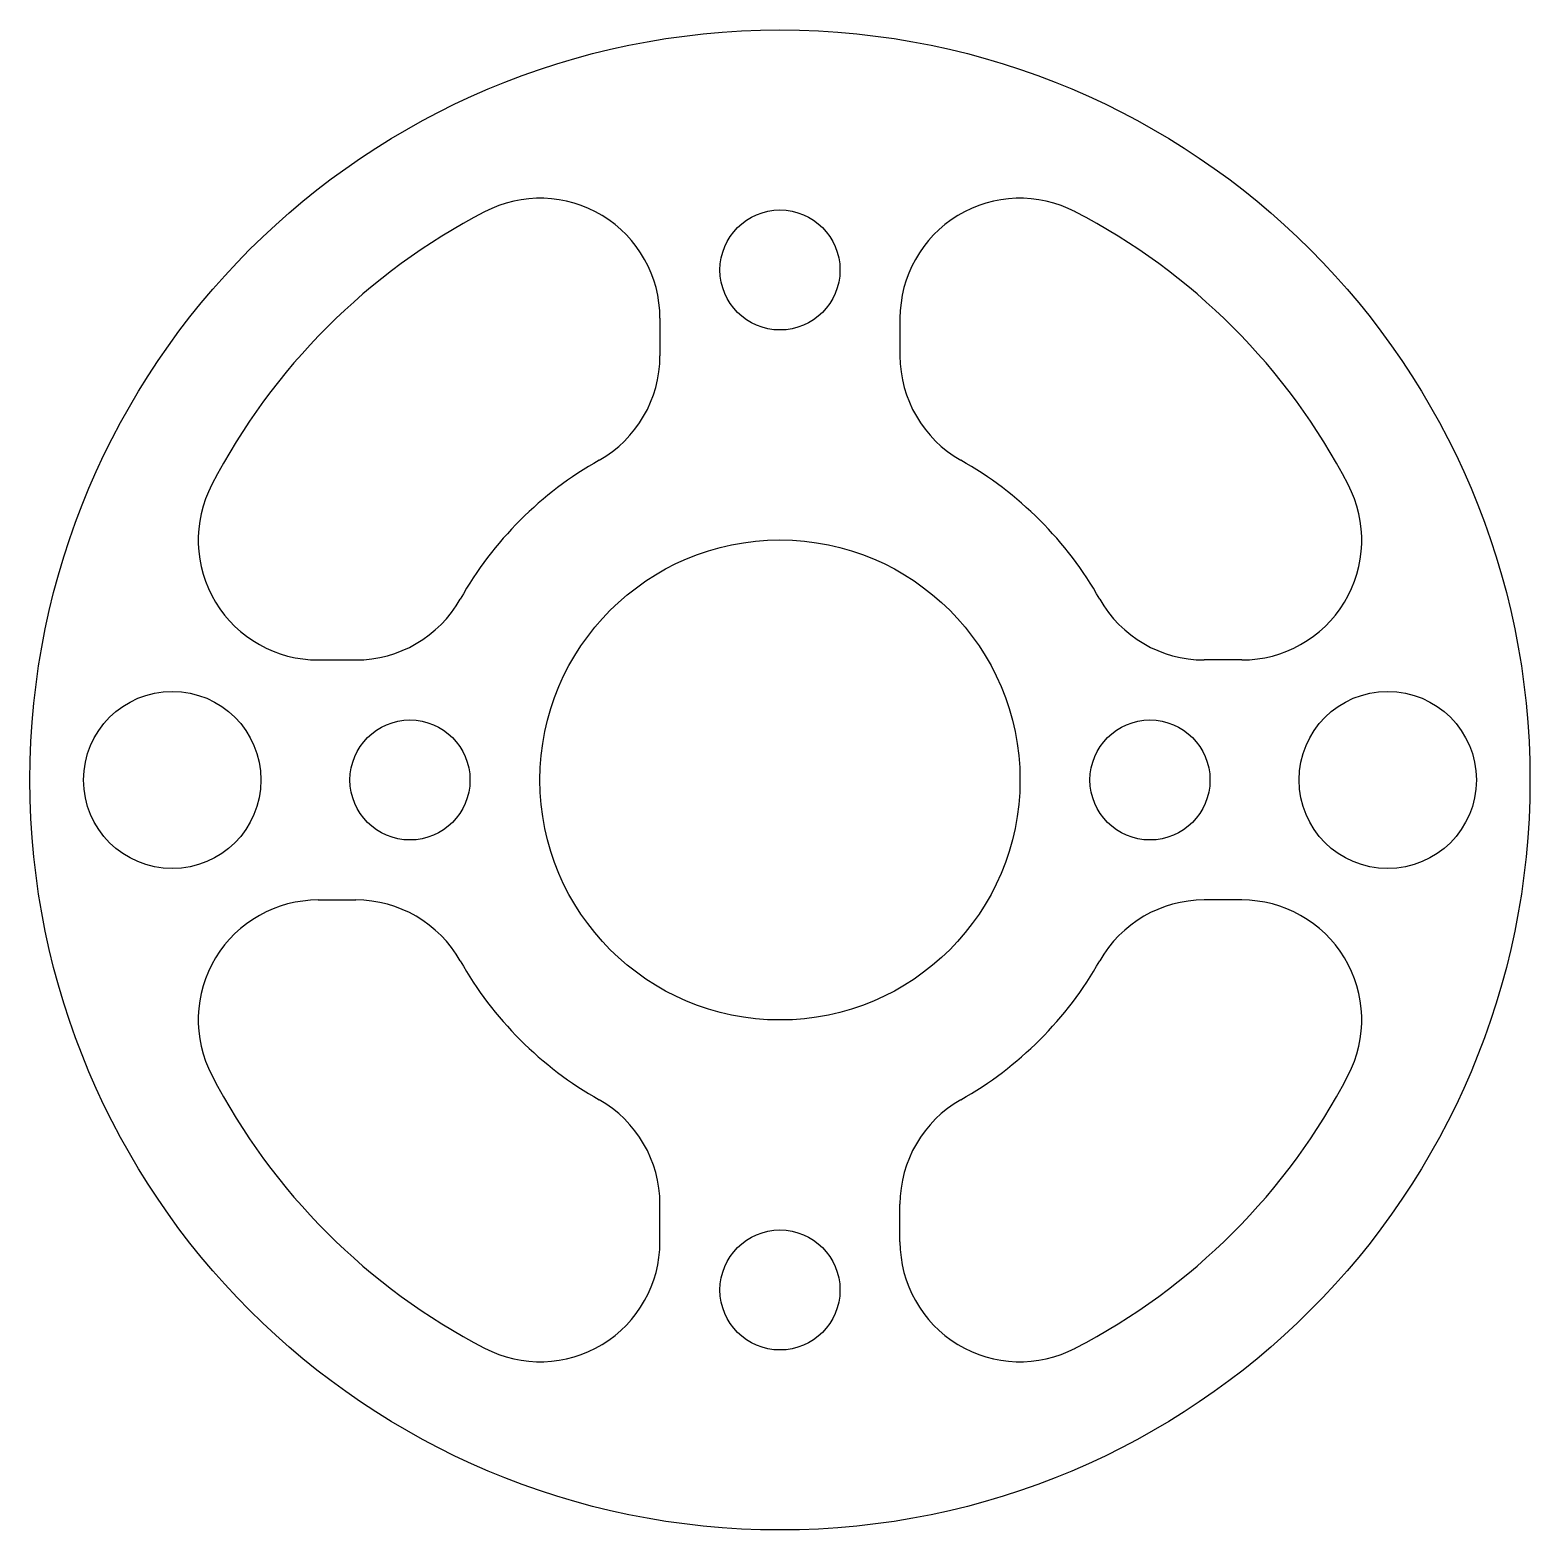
# Model space of a CAD drawing. Header units: millimetres. Extents: x 38 to 1497, y 26 to 1071.
# Drawn here: x 1136.62 to 1174.12, y 716.62 to 754.12 of the extents above; entities that cross this region are included whole.
import ezdxf

# ---------------------------------------------------------------- set-up
doc = ezdxf.new("R2010")
doc.units = ezdxf.units.MM
doc.layers.add('base_line', color=7, linetype='Continuous')

msp = doc.modelspace()

# ---------------------------------------------------------------- linework, layer by layer
at = {"layer": 'base_line'}
for p, q in [((1152.366, 746.918), (1152.366, 745.978)), ((1158.366, 746.918), (1158.366, 745.978)), ((1143.822, 738.374), (1144.762, 738.374)), ((1166.911, 738.374), (1165.971, 738.374)), ((1143.822, 732.374), (1144.762, 732.374)), ((1166.911, 732.374), (1165.971, 732.374)), ((1152.366, 723.829), (1152.366, 724.769)), ((1158.366, 723.829), (1158.366, 724.769))]:
    msp.add_line(p, q, dxfattribs=at)
for centre, radius in [((1155.366, 735.374), 18.75), ((1155.366, 748.124), 1.5), ((1155.366, 735.374), 6), ((1140.173, 735.374), 2.216), ((1170.559, 735.374), 2.216), ((1146.116, 735.374), 1.5), ((1164.616, 735.374), 1.5), ((1155.366, 722.624), 1.5)]:
    msp.add_circle(centre, radius, dxfattribs=at)
for centre, radius, start, end in [((1149.366, 746.918), 3, 0, 117.4624), ((1161.366, 746.918), 3, 62.5376, 180), ((1155.366, 735.374), 16.01, 117.4624, 152.5376), ((1155.366, 735.374), 16.01, 27.4624, 62.5376), ((1149.366, 745.978), 3, 299.5008, 0), ((1161.366, 745.978), 3, 180, 240.4992), ((1155.366, 735.374), 9.184, 119.5008, 150.4992), ((1155.366, 735.374), 9.184, 29.5008, 60.4992), ((1143.822, 741.374), 3, 152.5376, 270), ((1166.911, 741.374), 3, 270, 27.4624), ((1144.762, 741.374), 3, 270, 330.4992), ((1165.971, 741.374), 3, 209.5008, 270), ((1143.822, 729.374), 3, 90, 207.4624), ((1144.762, 729.374), 3, 29.5008, 90), ((1165.971, 729.374), 3, 90, 150.4992), ((1166.911, 729.374), 3, 332.5376, 90), ((1155.366, 735.374), 9.184, 209.5008, 240.4992), ((1155.366, 735.374), 9.184, 299.5008, 330.4992), ((1155.366, 735.374), 16.01, 207.4624, 242.5376), ((1155.366, 735.374), 16.01, 297.4624, 332.5376), ((1149.366, 724.769), 3, 0, 60.4992), ((1161.366, 724.769), 3, 119.5008, 180), ((1149.366, 723.829), 3, 242.5376, 0), ((1161.366, 723.829), 3, 180, 297.4624)]:
    msp.add_arc(centre, radius, start, end, dxfattribs=at)

doc.saveas('drawing.dxf')
